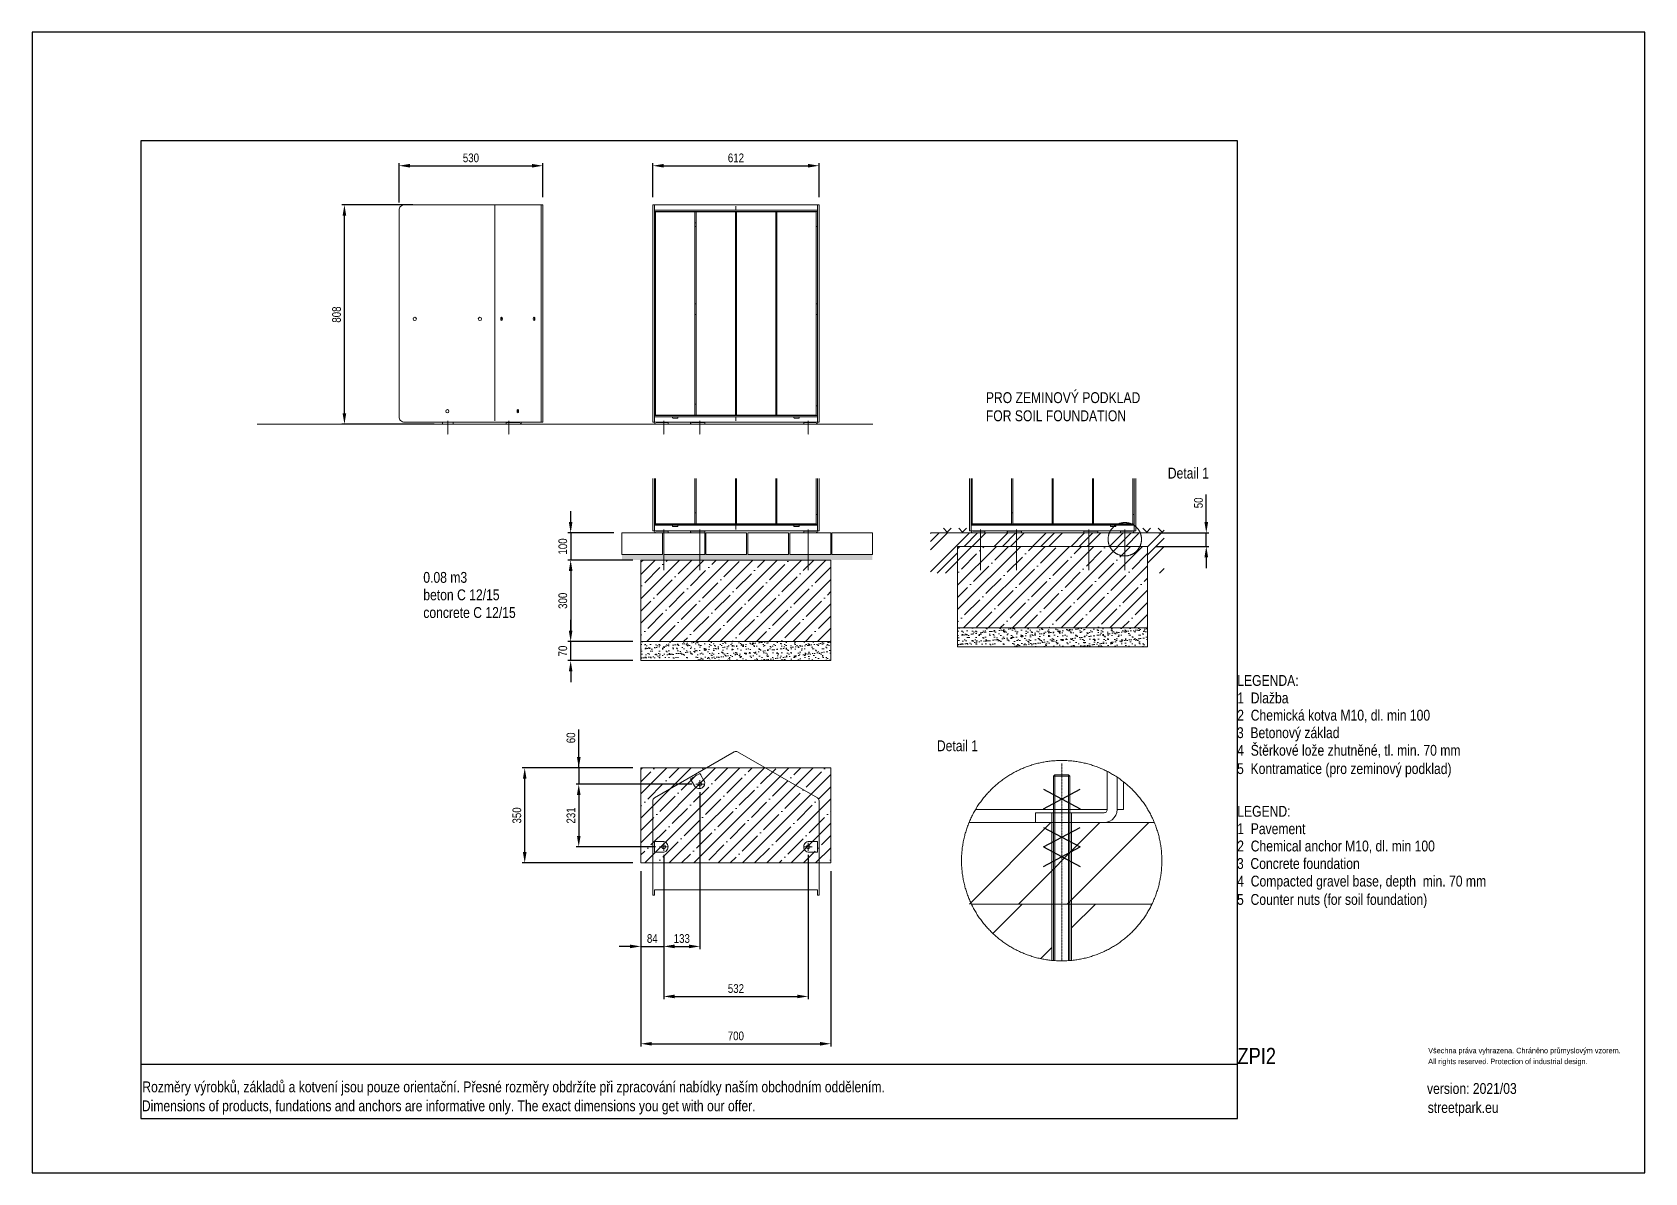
# Model space of a CAD drawing. Header units: millimetres. Extents: x 25115 to 31055, y 5999 to 10199.
import ezdxf
from ezdxf.lldxf.tags import DXFTag

# ---------------------------------------------------------------- set-up
doc = ezdxf.new("R2010")
doc.units = ezdxf.units.MM
doc.header["$LTSCALE"] = 0.3
doc.linetypes.add('ACAD_ISO10W100', pattern=[18.5, 12, -3, 0.5, -3])
doc.linetypes.add('INCONTINUOUS', pattern=[200000.001, 200000, -0.001])
for name, color, linetype, lineweight in [('KOTY', 3, 'INCONTINUOUS', 9), ('OBRYSOVA', 7, 'Continuous', 9), ('OSY', 7, 'ACAD_ISO10W100', 15), ('Visible', 7, 'Continuous', 18)]:
    doc.layers.add(name, color=color, linetype=linetype, lineweight=lineweight)
doc.layers.add('Nekreslit', color=6, linetype='Continuous', plot=False)
doc.layers.add('SRAFY', color=7, linetype='Continuous', lineweight=9, true_color=0x5b5b5b)
doc.styles.add('SEACAD_Arial', font='arial.ttf', dxfattribs={"width": 0.8})
tags = doc.linetypes.add('HIDDEN2', pattern=[4.7625, 3.175, -1.5875]).pattern_tags.tags
tags[6:7] = [DXFTag(74, 4), DXFTag(75, 0), DXFTag(340, '0'), DXFTag(46, 0.0), DXFTag(50, 0.0), DXFTag(44, 0.0), DXFTag(45, 0.0)]
tags[4:5] = [DXFTag(74, 4), DXFTag(75, 0), DXFTag(340, '0'), DXFTag(46, 0.0), DXFTag(50, 0.0), DXFTag(44, 0.0), DXFTag(45, 0.0)]
doc.dimstyles.new('ISO-25', dxfattribs={"dimtxt": 1.6, "dimasz": 2, "dimexe": 0.5, "dimexo": 1.5, "dimtad": 1, "dimdec": 0, "dimtxsty": 'SEACAD_Arial', "dimcen": 2, "dimadec": 0, "dimazin": 0, "dimtfac": 1, "dimtdec": 0, "dimtmove": 0, "dimatfit": 3, "dimfxl": 1, "dimarcsym": 0})
pattern_1 = [(45, (2956.124, 2839.05), (-44.90128, 44.90128), []), (45, (3001.026, 2839.05), (-44.90128, 44.90128), [79.375, -15.875, 0, -15.875])]

msp = doc.modelspace()

# ---------------------------------------------------------------- texts
at = {"style": 'SEACAD_Arial', "width": 0.8}
for s, height, p in [('0.08 m3', 40, (26555.8, 8171.1)), ('beton C 12/15', 40, (26555.8, 8106.9)), ('concrete C 12/15', 40, (26555.8, 8041.7)), ('LEGENDA:', 40, (29554.1, 7791.4)), ('1  Dlažba', 40, (29554.1, 7727.2)), ('2  Chemická kotva M10, dl. min 100', 40, (29554.1, 7663.6)), ('3  Betonový základ', 40, (29553, 7599.1)), ('4  Štěrkové lože zhutněné, tl. min. 70 mm', 40, (29554.1, 7534.4)), ('5  Kontramatice (pro zeminový podklad)', 40, (29553.4, 7466.9)), ('LEGEND:', 40, (29554.1, 7309.7)), ('1  Pavement', 40, (29554.1, 7245.5)), ('2  Chemical anchor M10, dl. min 100', 40, (29554.1, 7181.9)), ('3  Concrete foundation', 40, (29553, 7117.4)), ('4  Compacted gravel base, depth  min. 70 mm', 40, (29554.1, 7052.7)), ('5  Counter nuts (for soil foundation)', 40, (29553.4, 6985.1)), ('ZPI2', 60, (29555.2, 6398.6)), ('Všechna práva vyhrazena. Chráněno průmyslovým vzorem.', 20, (30257.5, 6438.6)), ('All rights reserved. Protection of industrial design.', 20, (30257.5, 6398.6)), ('Rozměry výrobků, základů a kotvení jsou pouze orientační. Přesné rozměry obdržíte při zpracování nabídky naším obchodním oddělením.', 39.9982, (25520.6, 6295)), ('version: 2021/03', 40, (30253.1, 6288.8)), ('Dimensions of products, fundations and anchors are informative only. The exact dimensions you get with our offer.', 39.9982, (25519, 6225.1)), ('streetpark.eu', 40, (30255.9, 6218.9))]:
    msp.add_text(s, height=height, dxfattribs=at).set_placement(p)
at = {"layer": 'KOTY', "char_height": 40, "attachment_point": 1, "style": 'SEACAD_Arial'}
for s, insert, width in [('PRO ZEMINOVÝ PODKLAD\\PFOR SOIL FOUNDATION', (28628.1, 8873), 775.388), ('Detail 1', (29298.3, 8595.1), 199.03), ('Detail 1', (28447.7, 7591), 199.03)]:
    msp.add_mtext(s, dxfattribs=dict(at, insert=insert, width=width))

# ---------------------------------------------------------------- blocks, each defined once
blk = doc.blocks.new('*D431')
at = {"layer": 'Defpoints', "color": 0}
for p in [(27287.4, 8354.9), (27098.6, 8254.9), (27357.1, 8254.9)]:
    blk.add_point(p, dxfattribs=at)
at = {"layer": 'KOTY', "color": 0, "lineweight": -2}
for p, q in [((27098.6, 8394.9), (27098.6, 8434.9)), ((27257.4, 8354.9), (27088.6, 8354.9)), ((27098.6, 8354.9), (27098.6, 8254.9)), ((27327.1, 8254.9), (27088.6, 8254.9)), ((27098.6, 8214.9), (27098.6, 8174.9))]:
    blk.add_line(p, q, dxfattribs=at)
at = {"layer": 'KOTY', "color": 0}
for points in [[(27091.9, 8394.9), (27105.2, 8394.9), (27098.6, 8354.9)], [(27105.2, 8214.9), (27091.9, 8214.9), (27098.6, 8254.9)]]:
    blk.add_solid(points, dxfattribs=at)
at = {"layer": 'KOTY', "color": 0, "insert": (27069.7, 8304.9), "char_height": 32, "attachment_point": 5, "rotation": 90, "style": 'SEACAD_Arial'}
blk.add_mtext('100', dxfattribs=at)
blk = doc.blocks.new('*D430')
at = {"layer": 'Defpoints', "color": 0}
for p in [(27357.1, 8254.9), (27098.6, 7954.9), (27357.1, 7954.9)]:
    blk.add_point(p, dxfattribs=at)
at = {"layer": 'KOTY', "color": 0, "lineweight": -2}
for p, q in [((27327.1, 8254.9), (27088.6, 8254.9)), ((27098.6, 8214.9), (27098.6, 7994.9)), ((27327.1, 7954.9), (27088.6, 7954.9))]:
    blk.add_line(p, q, dxfattribs=at)
at = {"layer": 'KOTY', "color": 0}
for points in [[(27105.2, 8214.9), (27091.9, 8214.9), (27098.6, 8254.9)], [(27091.9, 7994.9), (27105.2, 7994.9), (27098.6, 7954.9)]]:
    blk.add_solid(points, dxfattribs=at)
at = {"layer": 'KOTY', "color": 0, "insert": (27069.7, 8104.9), "char_height": 32, "attachment_point": 5, "rotation": 90, "style": 'SEACAD_Arial'}
blk.add_mtext('300', dxfattribs=at)
blk = doc.blocks.new('*D429')
at = {"layer": 'Defpoints', "color": 0}
for p in [(27098.6, 7954.9), (27357.1, 7954.9), (27357.1, 7884.9)]:
    blk.add_point(p, dxfattribs=at)
at = {"layer": 'KOTY', "color": 0, "lineweight": -2}
for p, q in [((27098.6, 7994.9), (27098.6, 8034.9)), ((27327.1, 7954.9), (27088.6, 7954.9)), ((27098.6, 7884.9), (27098.6, 7954.9)), ((27327.1, 7884.9), (27088.6, 7884.9)), ((27098.6, 7844.9), (27098.6, 7804.9))]:
    blk.add_line(p, q, dxfattribs=at)
at = {"layer": 'KOTY', "color": 0}
for points in [[(27091.9, 7994.9), (27105.2, 7994.9), (27098.6, 7954.9)], [(27105.2, 7844.9), (27091.9, 7844.9), (27098.6, 7884.9)]]:
    blk.add_solid(points, dxfattribs=at)
at = {"layer": 'KOTY', "color": 0, "insert": (27069.7, 7919.9), "char_height": 32, "attachment_point": 5, "rotation": 90, "style": 'SEACAD_Arial'}
blk.add_mtext('70', dxfattribs=at)
blk = doc.blocks.new('*D434')
at = {"layer": 'Defpoints', "color": 0}
for p in [(26929.4, 7489.4), (27357.1, 7489.4), (27357.1, 7139.4)]:
    blk.add_point(p, dxfattribs=at)
at = {"layer": 'KOTY', "color": 0, "lineweight": -2}
for p, q in [((27327.1, 7489.4), (26919.4, 7489.4)), ((26929.4, 7179.4), (26929.4, 7449.4)), ((27327.1, 7139.4), (26919.4, 7139.4))]:
    blk.add_line(p, q, dxfattribs=at)
at = {"layer": 'KOTY', "color": 0}
for points in [[(26936, 7449.4), (26922.7, 7449.4), (26929.4, 7489.4)], [(26922.7, 7179.4), (26936, 7179.4), (26929.4, 7139.4)]]:
    blk.add_solid(points, dxfattribs=at)
at = {"layer": 'KOTY', "color": 0, "insert": (26900.5, 7314.4), "char_height": 32, "attachment_point": 5, "rotation": 90, "style": 'SEACAD_Arial'}
blk.add_mtext('350', dxfattribs=at)
blk = doc.blocks.new('*D428')
at = {"layer": 'Defpoints', "color": 0}
for p in [(27357.1, 7139.4), (28057.1, 7139.4), (28057.1, 6473.6)]:
    blk.add_point(p, dxfattribs=at)
at = {"layer": 'KOTY', "color": 0, "lineweight": -2}
for p, q in [((27357.1, 7109.4), (27357.1, 6463.6)), ((28057.1, 7109.4), (28057.1, 6463.6)), ((27397.1, 6473.6), (28017.1, 6473.6))]:
    blk.add_line(p, q, dxfattribs=at)
at = {"layer": 'KOTY', "color": 0}
for points in [[(27397.1, 6480.2), (27397.1, 6466.9), (27357.1, 6473.6)], [(28017.1, 6466.9), (28017.1, 6480.2), (28057.1, 6473.6)]]:
    blk.add_solid(points, dxfattribs=at)
at = {"layer": 'KOTY', "color": 0, "insert": (27707.1, 6502.4), "char_height": 32, "attachment_point": 5, "style": 'SEACAD_Arial'}
blk.add_mtext('700', dxfattribs=at)
blk = doc.blocks.new('*D433')
at = {"layer": 'Defpoints', "color": 0}
for p in [(27355.6, 7489.4), (27128.4, 7429.7), (27574.4, 7429.7)]:
    blk.add_point(p, dxfattribs=at)
at = {"layer": 'KOTY', "color": 0, "lineweight": -2}
for p, q in [((27128.4, 7489.4), (27128.4, 7631)), ((27128.4, 7529.4), (27128.4, 7569.4)), ((27325.6, 7489.4), (27118.4, 7489.4)), ((27128.4, 7489.4), (27128.4, 7429.7)), ((27544.4, 7429.7), (27118.4, 7429.7)), ((27128.4, 7389.7), (27128.4, 7349.7))]:
    blk.add_line(p, q, dxfattribs=at)
at = {"layer": 'KOTY', "color": 0}
for points in [[(27121.8, 7529.4), (27135.1, 7529.4), (27128.4, 7489.4)], [(27135.1, 7389.7), (27121.8, 7389.7), (27128.4, 7429.7)]]:
    blk.add_solid(points, dxfattribs=at)
at = {"layer": 'KOTY', "color": 0, "insert": (27099.6, 7600.2), "char_height": 32, "attachment_point": 5, "rotation": 90, "style": 'SEACAD_Arial'}
blk.add_mtext('60', dxfattribs=at)
blk = doc.blocks.new('*D432')
at = {"layer": 'Defpoints', "color": 0}
for p in [(27574.4, 7429.7), (27128.4, 7198.9), (27441.4, 7198.9)]:
    blk.add_point(p, dxfattribs=at)
at = {"layer": 'KOTY', "color": 0, "lineweight": -2}
for p, q in [((27544.4, 7429.7), (27118.4, 7429.7)), ((27128.4, 7389.7), (27128.4, 7238.9)), ((27411.4, 7198.9), (27118.4, 7198.9))]:
    blk.add_line(p, q, dxfattribs=at)
at = {"layer": 'KOTY', "color": 0}
for points in [[(27135.1, 7389.7), (27121.8, 7389.7), (27128.4, 7429.7)], [(27121.8, 7238.9), (27135.1, 7238.9), (27128.4, 7198.9)]]:
    blk.add_solid(points, dxfattribs=at)
at = {"layer": 'KOTY', "color": 0, "insert": (27099.6, 7314.3), "char_height": 32, "attachment_point": 5, "rotation": 90, "style": 'SEACAD_Arial'}
blk.add_mtext('231', dxfattribs=at)
blk = doc.blocks.new('*D426')
at = {"layer": 'Defpoints', "color": 0}
for p in [(27441.4, 7198.9), (27357.1, 7139.4), (27441.4, 6832.2)]:
    blk.add_point(p, dxfattribs=at)
at = {"layer": 'KOTY', "color": 0, "lineweight": -2}
for p, q in [((27441.4, 7168.9), (27441.4, 6822.2)), ((27357.1, 7109.4), (27357.1, 6822.2)), ((27317.1, 6832.2), (27277.1, 6832.2)), ((27357.1, 6832.2), (27441.4, 6832.2)), ((27481.4, 6832.2), (27521.4, 6832.2))]:
    blk.add_line(p, q, dxfattribs=at)
at = {"layer": 'KOTY', "color": 0}
for points in [[(27317.1, 6825.5), (27317.1, 6838.8), (27357.1, 6832.2)], [(27481.4, 6838.8), (27481.4, 6825.5), (27441.4, 6832.2)]]:
    blk.add_solid(points, dxfattribs=at)
at = {"layer": 'KOTY', "color": 0, "insert": (27399.3, 6861), "char_height": 32, "attachment_point": 5, "style": 'SEACAD_Arial'}
blk.add_mtext('84', dxfattribs=at)
blk = doc.blocks.new('*D425')
at = {"layer": 'Defpoints', "color": 0}
for p in [(27574.4, 7429.7), (27441.4, 7198.9), (27574.4, 6832.2)]:
    blk.add_point(p, dxfattribs=at)
at = {"layer": 'KOTY', "color": 0, "lineweight": -2}
for p, q in [((27574.4, 7399.7), (27574.4, 6822.2)), ((27441.4, 7168.9), (27441.4, 6822.2)), ((27481.4, 6832.2), (27534.4, 6832.2))]:
    blk.add_line(p, q, dxfattribs=at)
at = {"layer": 'KOTY', "color": 0}
for points in [[(27481.4, 6838.8), (27481.4, 6825.5), (27441.4, 6832.2)], [(27534.4, 6825.5), (27534.4, 6838.8), (27574.4, 6832.2)]]:
    blk.add_solid(points, dxfattribs=at)
at = {"layer": 'KOTY', "color": 0, "insert": (27507.9, 6861), "char_height": 32, "attachment_point": 5, "style": 'SEACAD_Arial'}
blk.add_mtext('133', dxfattribs=at)
blk = doc.blocks.new('*D427')
at = {"layer": 'Defpoints', "color": 0}
for p in [(27441.4, 7198.9), (27973.4, 7198.9), (27973.4, 6647.9)]:
    blk.add_point(p, dxfattribs=at)
at = {"layer": 'KOTY', "color": 0, "lineweight": -2}
for p, q in [((27441.4, 7168.9), (27441.4, 6637.9)), ((27973.4, 7168.9), (27973.4, 6637.9)), ((27481.4, 6647.9), (27933.4, 6647.9))]:
    blk.add_line(p, q, dxfattribs=at)
at = {"layer": 'KOTY', "color": 0}
for points in [[(27481.4, 6654.5), (27481.4, 6641.2), (27441.4, 6647.9)], [(27933.4, 6641.2), (27933.4, 6654.5), (27973.4, 6647.9)]]:
    blk.add_solid(points, dxfattribs=at)
at = {"layer": 'KOTY', "color": 0, "insert": (27707.4, 6676.7), "char_height": 32, "attachment_point": 5, "style": 'SEACAD_Arial'}
blk.add_mtext('532', dxfattribs=at)
blk = doc.blocks.new('*D435')
at = {"layer": 'Defpoints', "color": 0}
for p in [(29235.2, 8354.9), (29440, 8354.9), (29223.9, 8304.9)]:
    blk.add_point(p, dxfattribs=at)
at = {"layer": 'KOTY', "color": 0, "lineweight": -2}
for p, q in [((29440, 8394.9), (29440, 8496.4)), ((29265.2, 8354.9), (29450, 8354.9)), ((29440, 8304.9), (29440, 8354.9)), ((29253.9, 8304.9), (29450, 8304.9)), ((29440, 8264.9), (29440, 8224.9))]:
    blk.add_line(p, q, dxfattribs=at)
at = {"layer": 'KOTY', "color": 0}
for points in [[(29433.3, 8394.9), (29446.7, 8394.9), (29440, 8354.9)], [(29446.7, 8264.9), (29433.3, 8264.9), (29440, 8304.9)]]:
    blk.add_solid(points, dxfattribs=at)
at = {"layer": 'KOTY', "color": 0, "insert": (29411.2, 8465.6), "char_height": 32, "attachment_point": 5, "rotation": 90, "style": 'SEACAD_Arial'}
blk.add_mtext('50', dxfattribs=at)
blk = doc.blocks.new('*D457')
at = {"layer": 'Defpoints', "color": 0}
for p in [(26265.2, 9562.9), (26547.5, 9562.9), (26626.3, 8754.9)]:
    blk.add_point(p, dxfattribs=at)
at = {"layer": 'KOTY', "color": 0, "lineweight": -2}
for p, q in [((26517.5, 9562.9), (26255.2, 9562.9)), ((26265.2, 8794.9), (26265.2, 9522.9)), ((26596.3, 8754.9), (26255.2, 8754.9))]:
    blk.add_line(p, q, dxfattribs=at)
at = {"layer": 'KOTY', "color": 0}
for points in [[(26271.8, 9522.9), (26258.5, 9522.9), (26265.2, 9562.9)], [(26258.5, 8794.9), (26271.8, 8794.9), (26265.2, 8754.9)]]:
    blk.add_solid(points, dxfattribs=at)
at = {"layer": 'KOTY', "color": 0, "insert": (26236.3, 9158.9), "char_height": 32, "attachment_point": 5, "rotation": 90, "style": 'SEACAD_Arial'}
blk.add_mtext('808', dxfattribs=at)
blk = doc.blocks.new('*D458')
at = {"layer": 'Defpoints', "color": 0}
for p in [(26995.9, 9707.1), (26466.4, 9541.4), (26995.9, 9561.3)]:
    blk.add_point(p, dxfattribs=at)
at = {"layer": 'KOTY', "color": 0, "lineweight": -2}
for p, q in [((26466.4, 9571.4), (26466.4, 9717.1)), ((26506.4, 9707.1), (26955.9, 9707.1)), ((26995.9, 9591.3), (26995.9, 9717.1))]:
    blk.add_line(p, q, dxfattribs=at)
at = {"layer": 'KOTY', "color": 0}
for points in [[(26506.4, 9713.8), (26506.4, 9700.4), (26466.4, 9707.1)], [(26955.9, 9700.4), (26955.9, 9713.8), (26995.9, 9707.1)]]:
    blk.add_solid(points, dxfattribs=at)
at = {"layer": 'KOTY', "color": 0, "insert": (26731.2, 9735.9), "char_height": 32, "attachment_point": 5, "style": 'SEACAD_Arial'}
blk.add_mtext('530', dxfattribs=at)
blk = doc.blocks.new('*D459')
at = {"layer": 'Defpoints', "color": 0}
for p in [(28013.4, 9707.1), (27401.4, 9561.3), (28013.4, 9561.3)]:
    blk.add_point(p, dxfattribs=at)
at = {"layer": 'KOTY', "color": 0, "lineweight": -2}
for p, q in [((27401.4, 9591.3), (27401.4, 9717.1)), ((27441.4, 9707.1), (27973.4, 9707.1)), ((28013.4, 9591.3), (28013.4, 9717.1))]:
    blk.add_line(p, q, dxfattribs=at)
at = {"layer": 'KOTY', "color": 0}
for points in [[(27441.4, 9713.8), (27441.4, 9700.4), (27401.4, 9707.1)], [(27973.4, 9700.4), (27973.4, 9713.8), (28013.4, 9707.1)]]:
    blk.add_solid(points, dxfattribs=at)
at = {"layer": 'KOTY', "color": 0, "insert": (27707.4, 9735.9), "char_height": 32, "attachment_point": 5, "style": 'SEACAD_Arial'}
blk.add_mtext('612', dxfattribs=at)

# ---------------------------------------------------------------- dimensions: what is measured, and where the dimension line sits
at = {"layer": 'KOTY'}
for base, p1, p2, angle, picture, middle in [((26995.9381893, 9707.0982878), (26466.4381893, 9541.3514116), (26995.9381893, 9561.2714116), 180, '*D458', (26731.1881893, 9707.0982878)), ((28013.4, 9707.1), (27401.4, 9561.3), (28013.4, 9561.3), 180, '*D459', (27707.4, 9707.1)), ((26265.2, 9562.9), (26626.3, 8754.9), (26547.5, 9562.9), 90, '*D457', (26265.2, 9158.9)), ((27128.4, 7429.7), (27355.6, 7489.4), (27574.4, 7429.7), 90, '*D433', (27128.4, 7600.2)), ((26929.4, 7489.4), (27357.1, 7139.4), (27357.1, 7489.4), 90, '*D434', (26929.4, 7314.4))]:
    dim = msp.add_linear_dim(base=base, p1=p1, p2=p2, angle=angle, dimstyle='ISO-25', override={"dimlfac": 1, "dimtxsty": 'SEACAD_Arial', "dimsah": 1, "dimtolj": 0}, dxfattribs=at)
    dim.commit()
    dim.dimension.update_dxf_attribs({"geometry": picture, "text_midpoint": middle, "dimtype": 160})
for base, p1, p2, picture, middle in [((29440, 8354.9), (29223.9, 8304.9), (29235.2, 8354.9), '*D435', (29411.2, 8465.6)), ((27098.6, 8254.9), (27287.4, 8354.9), (27357.1, 8254.9), '*D431', (27069.7, 8304.9)), ((27098.6, 7954.9), (27357.1, 8254.9), (27357.1, 7954.9), '*D430', (27069.7, 8104.9)), ((27098.6, 7954.9), (27357.1, 7884.9), (27357.1, 7954.9), '*D429', (27069.7, 7919.9)), ((27128.4, 7198.9), (27574.4, 7429.7), (27441.4, 7198.9), '*D432', (27099.6, 7314.3))]:
    dim = msp.add_linear_dim(base=base, p1=p1, p2=p2, angle=90, dimstyle='ISO-25', override={"dimlfac": 1, "dimtxsty": 'SEACAD_Arial', "dimsah": 1, "dimtolj": 0}, dxfattribs=at)
    dim.commit()
    dim.dimension.update_dxf_attribs({"geometry": picture, "text_midpoint": middle})
for base, p1, p2, picture, middle in [((27574.4, 6832.2), (27441.4, 7198.9), (27574.4, 7429.7), '*D425', (27507.9, 6861)), ((27441.4, 6832.2), (27357.1, 7139.4), (27441.4, 7198.9), '*D426', (27399.3, 6861))]:
    dim = msp.add_linear_dim(base=base, p1=p1, p2=p2, dimstyle='ISO-25', override={"dimlfac": 1, "dimtxsty": 'SEACAD_Arial', "dimsah": 1, "dimtolj": 0}, dxfattribs=at)
    dim.commit()
    dim.dimension.update_dxf_attribs({"geometry": picture, "text_midpoint": middle})
for base, p1, p2, picture, middle in [((27973.4, 6647.9), (27441.4, 7198.9), (27973.4, 7198.9), '*D427', (27707.4, 6647.9)), ((28057.1, 6473.6), (27357.1, 7139.4), (28057.1, 7139.4), '*D428', (27707.1, 6473.6))]:
    dim = msp.add_linear_dim(base=base, p1=p1, p2=p2, dimstyle='ISO-25', override={"dimlfac": 1, "dimtxsty": 'SEACAD_Arial', "dimsah": 1, "dimtolj": 0}, dxfattribs=at)
    dim.commit()
    dim.dimension.update_dxf_attribs({"geometry": picture, "text_midpoint": middle, "dimtype": 160})

# ---------------------------------------------------------------- hatches: boundary and pattern name
at = {"layer": 'SRAFY'}
h = msp.add_hatch(dxfattribs=at)
h.set_pattern_fill('AR-SAND', color=256, scale=0.5, style=0)
h.set_pattern_definition([(37.5, (2639.349, 3207.029), (-0.800016, 24.470662), [0, -19.304, 0, -21.59, 0, -20.6375]), (7.5, (2639.35, 3207.03), (22.476164, 35.841255), [0, -10.414, 0, -17.399, 0, -6.6675]), (327.5, (2623.728, 3207.029), (39.549619, 0.07186), [0, -6.35, 0, -22.86, 0, -29.845]), (317.5, (2623.728, 3207.03), (38.177823, 11.146466), [0, -3.175, 0, -14.986, 0, -17.145])])
h.paths.add_polyline_path([(27198.2, 8274.9), (27282.7, 8274.9), (27282.7, 8254.9), (27132.7, 8254.9), (27287.4, 8254.9), (27287.4, 8274.9), (27193.2, 8274.9)])
h.paths.add_polyline_path([(27282.7, 8274.9), (27348.2, 8274.9), (27353.2, 8274.9), (27503.2, 8274.9), (27508.2, 8274.9), (27658.2, 8274.9), (27663.2, 8274.9), (27813.2, 8274.9), (27818.2, 8274.9), (27968.2, 8274.9), (27972.2, 8274.9), (28122.2, 8274.9), (28127.2, 8274.9), (28277.2, 8274.9), (28135.4, 8274.9), (28135, 8274.9), (28285.8, 8274.9), (28210.4, 8274.9), (28210.4, 8254.9), (27432.7, 8254.9), (27282.7, 8254.9)])
h = msp.add_hatch(dxfattribs=at)
h.set_pattern_fill('ANSI35', color=8, scale=10, style=0)
h.set_pattern_definition([(45, (4122.86, 2889.05), (-44.90128, 44.90128), []), (45, (4167.76, 2889.05), (-44.90128, 44.90128), [79.375, -15.875, 0, -15.875])])
h.paths.add_polyline_path([(28523.9, 8304.9), (29223.9, 8304.9), (29223.9, 8004.9), (28523.9, 8004.9)])
h = msp.add_hatch(dxfattribs=at)
h.set_pattern_fill('ANSI35', color=8, scale=10, style=0)
h.set_pattern_definition(pattern_1)
h.paths.add_polyline_path([(27357.1, 8254.9), (28057.1, 8254.9), (28057.1, 7954.9), (27357.1, 7954.9)])
h = msp.add_hatch(dxfattribs=at)
h.set_pattern_fill('AR-SAND', color=8, scale=0.5, style=0)
h.set_pattern_definition([(37.5, (4122.862, 2889.053), (-0.800016, 24.470662), [0, -19.304, 0, -21.59, 0, -20.6375]), (7.5, (4122.862, 2889.053), (22.476164, 35.841255), [0, -10.414, 0, -17.399, 0, -6.6675]), (327.5, (4107.24, 2889.053), (39.549619, 0.07186), [0, -6.35, 0, -22.86, 0, -29.845]), (317.5, (4107.24, 2889.053), (38.177823, 11.146466), [0, -3.175, 0, -14.986, 0, -17.145])])
h.paths.add_polyline_path([(28523.9, 8004.9), (29223.9, 8004.9), (29223.9, 7934.9), (28523.9, 7934.9)])
h = msp.add_hatch(dxfattribs=at)
h.set_pattern_fill('AR-SAND', color=8, scale=0.5, style=0)
h.set_pattern_definition([(37.5, (2956.124, 2839.053), (-0.800016, 24.470662), [0, -19.304, 0, -21.59, 0, -20.6375]), (7.5, (2956.124, 2839.053), (22.476164, 35.841255), [0, -10.414, 0, -17.399, 0, -6.6675]), (327.5, (2940.503, 2839.053), (39.549619, 0.07186), [0, -6.35, 0, -22.86, 0, -29.845]), (317.5, (2940.503, 2839.053), (38.177823, 11.146466), [0, -3.175, 0, -14.986, 0, -17.145])])
h.paths.add_polyline_path([(27357.1, 7954.9), (28057.1, 7954.9), (28057.1, 7884.9), (27357.1, 7884.9)])
h = msp.add_hatch(dxfattribs=at)
h.set_pattern_fill('ANSI35', color=8, scale=10, style=0)
h.set_pattern_definition(pattern_1)
h.paths.add_polyline_path([(27357.1, 7489.4), (28057.1, 7489.4), (28057.1, 7139.4), (27357.1, 7139.4)])

# ---------------------------------------------------------------- linework, layer by layer
for p, q in [((28839.9, 7411.2), (28974.9, 7339.2)), ((28839.9, 7339.2), (28974.9, 7411.2)), ((28839.9, 7270.3), (28974.9, 7198.3)), ((28839.9, 7198.3), (28974.9, 7270.3)), ((28839.9, 7198.3), (28974.9, 7126.3)), ((28839.9, 7126.3), (28974.9, 7198.3))]:
    msp.add_line(p, q)
at = {"layer": 'KOTY'}
for centre, radius in [((29139.9, 8331.5), 61.5), ((28907.4, 7147.9), 369)]:
    msp.add_circle(centre, radius, dxfattribs=at)
at = {"layer": 'Nekreslit'}
msp.add_line((25515.2, 6398.6), (29555.2, 6398.6), dxfattribs=at)
for points in [[(25115.2, 5998.6), (31055.2, 5998.6), (31055.2, 10198.6), (25115.2, 10198.6)], [(25515.2, 6198.6), (29555.2, 6198.6), (29555.2, 9798.6), (25515.2, 9798.6)]]:
    msp.add_lwpolyline(points, close=True, dxfattribs=at)
at = {"layer": 'OBRYSOVA'}
for p, q in [((25943.9, 8754.9), (28211.8, 8754.9)), ((27407.4, 7378.8), (27701.4, 7548.6)), ((27713.4, 7548.6), (28007.4, 7378.8)), ((27401.4, 7020.9), (27401.4, 7368.4)), ((28013.4, 7368.4), (28013.4, 7020.9)), ((27407.4, 7020.9), (27401.4, 7020.9)), ((27407.4, 7040.9), (28007.4, 7040.9)), ((27407.4, 7020.9), (27407.4, 7040.9)), ((28007.4, 7020.9), (28007.4, 7040.9)), ((28013.4, 7020.9), (28007.4, 7020.9))]:
    msp.add_line(p, q, dxfattribs=at)
at = {"layer": 'OBRYSOVA', "color": 7, "linetype": 'HIDDEN2'}
for p, q in [((28937.4, 7459.3), (28877.4, 7459.3)), ((28871.4, 7324.4), (28871.4, 6780.7)), ((28943.4, 6780.7), (28943.4, 7324.3))]:
    msp.add_line(p, q, dxfattribs=at)
at = {"layer": 'OBRYSOVA', "lineweight": 15}
for p, q in [((28882.2, 7464.1), (28882.2, 6779.8)), ((28932.6, 6779.8), (28932.6, 7464.1))]:
    msp.add_line(p, q, dxfattribs=at)
at = {"layer": 'OBRYSOVA'}
for centre, start, end in [((27707.4, 7538.2), 60, 120), ((27413.4, 7368.4), 120, 180), ((28001.4, 7368.4), 0, 60)]:
    msp.add_arc(centre, 12, start, end, dxfattribs=at)
at = {"layer": 'OSY', "ltscale": 0.5}
for p, q in [((26646.3, 8767.6), (26646.3, 8717.6)), ((26871.3, 8767.6), (26871.3, 8717.6)), ((27441.4, 8767.6), (27441.4, 8717.6)), ((27574.4, 8767.6), (27574.4, 8717.6)), ((27973.4, 8767.6), (27973.4, 8717.6)), ((27441.4, 8367.6), (27441.4, 8217.6)), ((27574.4, 8367.6), (27574.4, 8217.6)), ((27973.4, 8367.6), (27973.4, 8217.6)), ((28607.9, 8367.6), (28607.9, 8217.6)), ((28740.9, 8367.6), (28740.9, 8217.6)), ((29006.9, 8367.6), (29006.9, 8217.6)), ((29139.9, 8367.6), (29139.9, 8217.6))]:
    msp.add_line(p, q, dxfattribs=at)
at = {"layer": 'OSY'}
for p, q in [((28907.4, 7506.2), (28907.4, 6778.9)), ((27559.4, 7429.7), (27589.4, 7429.7)), ((27574.4, 7444.7), (27574.4, 7414.7)), ((27426.4, 7198.9), (27456.4, 7198.9)), ((27441.4, 7213.9), (27441.4, 7183.9)), ((27958.4, 7198.9), (27988.4, 7198.9)), ((27973.4, 7213.9), (27973.4, 7183.9))]:
    msp.add_line(p, q, dxfattribs=at)
at = {"layer": 'SRAFY', "linetype": 'Continuous'}
for p, q in [((27437.4, 8354.9), (27287.4, 8354.9)), ((27287.4, 8354.9), (27287.4, 8274.9)), ((27437.4, 8274.9), (27437.4, 8354.9)), ((27592.4, 8354.9), (27442.4, 8354.9)), ((27442.4, 8354.9), (27442.4, 8274.9)), ((27592.4, 8274.9), (27592.4, 8354.9)), ((27746.4, 8354.9), (27596.4, 8354.9)), ((27596.4, 8354.9), (27596.4, 8274.9)), ((27746.4, 8274.9), (27746.4, 8354.9)), ((27901.4, 8354.9), (27751.4, 8354.9)), ((27751.4, 8354.9), (27751.4, 8274.9)), ((27901.4, 8274.9), (27901.4, 8354.9)), ((28056.4, 8354.9), (27906.4, 8354.9)), ((27906.4, 8354.9), (27906.4, 8274.9)), ((28056.4, 8274.9), (28056.4, 8354.9)), ((28210.4, 8354.9), (28060.4, 8354.9)), ((28060.4, 8354.9), (28060.4, 8274.9)), ((28210.4, 8274.9), (28210.4, 8354.9)), ((27287.4, 8274.9), (27437.4, 8274.9)), ((27442.4, 8274.9), (27592.4, 8274.9)), ((27596.4, 8274.9), (27746.4, 8274.9)), ((27751.4, 8274.9), (27901.4, 8274.9)), ((27906.4, 8274.9), (28056.4, 8274.9)), ((28060.4, 8274.9), (28210.4, 8274.9))]:
    msp.add_line(p, q, dxfattribs=at)
at = {"layer": 'SRAFY'}
for p, q in [((28424.4, 8354.9), (29285, 8354.9)), ((28424.4, 8293.1), (28486.2, 8354.9)), ((28424.4, 8323.1), (28456.2, 8354.9)), ((28424.4, 8353.1), (28426.2, 8354.9)), ((28424.4, 8211.7), (28567.6, 8354.9)), ((28485.5, 8357.7), (28471.4, 8371.8)), ((28485.5, 8357.7), (28499.7, 8371.8)), ((28542.1, 8357.7), (28527.9, 8371.8)), ((28542.1, 8357.7), (28556.2, 8371.8)), ((28547.6, 8304.9), (28597.6, 8354.9)), ((28577.6, 8304.9), (28627.6, 8354.9)), ((28659, 8304.9), (28709, 8354.9)), ((28689, 8304.9), (28739, 8354.9)), ((28719, 8304.9), (28769, 8354.9)), ((28800.4, 8304.9), (28850.4, 8354.9)), ((28830.4, 8304.9), (28880.4, 8354.9)), ((28860.4, 8304.9), (28910.4, 8354.9)), ((28941.8, 8304.9), (28991.8, 8354.9)), ((28971.8, 8304.9), (29021.8, 8354.9)), ((29001.8, 8304.9), (29051.8, 8354.9)), ((29083.3, 8304.9), (29133.3, 8354.9)), ((29113.3, 8304.9), (29163.3, 8354.9)), ((29143.3, 8304.9), (29193.3, 8354.9)), ((29220.9, 8357.7), (29206.8, 8371.8)), ((29220.9, 8357.7), (29235, 8371.8)), ((29222.6, 8272.8), (29285, 8335.2)), ((29223.9, 8304), (29274.7, 8354.9)), ((29277.5, 8357.7), (29263.3, 8371.8)), ((29277.5, 8357.7), (29285, 8365.2)), ((28449, 8206.3), (28523.9, 8281.2)), ((29223.9, 8244), (29252.6, 8272.8)), ((29252.6, 8272.8), (29285, 8305.2)), ((28479, 8206.3), (28523.9, 8251.2)), ((29267.4, 8206.2), (29285, 8223.8)), ((28566.1, 7288.3), (29248.7, 7288.3)), ((28567.8, 6988.3), (28867.8, 7288.3)), ((28747.8, 6988.3), (29047.8, 7288.3)), ((28927.8, 6988.3), (29227.8, 7288.3)), ((28574.7, 6988.3), (29240.1, 6988.3)), ((29240.1, 6988.3), (29240.1, 6988.3))]:
    msp.add_line(p, q, dxfattribs=at)
at = {"layer": 'SRAFY', "color": 8}
for p, q in [((28653.7, 6880), (28762.1, 6988.3)), ((28943.4, 6900.3), (29031.5, 6988.3)), ((29031.5, 6988.3), (29031.5, 6988.3)), ((28830.2, 6787.1), (28871.4, 6828.3))]:
    msp.add_line(p, q, dxfattribs=at)
at = {"layer": 'SRAFY'}
for points in [[(28523.9, 8304.9), (29223.9, 8304.9), (29223.9, 8004.9), (28523.9, 8004.9)], [(27357.1, 8254.9), (28057.1, 8254.9), (28057.1, 7954.9), (27357.1, 7954.9)], [(28523.9, 8004.9), (29223.9, 8004.9), (29223.9, 7934.9), (28523.9, 7934.9)], [(27357.1, 7954.9), (28057.1, 7954.9), (28057.1, 7884.9), (27357.1, 7884.9)], [(27357.1, 7489.4), (28057.1, 7489.4), (28057.1, 7139.4), (27357.1, 7139.4)]]:
    msp.add_lwpolyline(points, close=True, dxfattribs=at)
at = {"layer": 'Visible'}
for p, q in [((27560.4, 9536.9), (27556.4, 9536.9)), ((27709.4, 9536.9), (27705.4, 9536.9)), ((27858.4, 9536.9), (27854.4, 9536.9)), ((27411.4, 9482.9), (27407.4, 9482.9)), ((27560.4, 9496.9), (27556.4, 9496.9)), ((27560.4, 9482.9), (27556.4, 9482.9)), ((27709.4, 9496.9), (27705.4, 9496.9)), ((27709.4, 9482.9), (27705.4, 9482.9)), ((27858.4, 9496.9), (27854.4, 9496.9)), ((27858.4, 9482.9), (27854.4, 9482.9)), ((28007.4, 9482.9), (28003.4, 9482.9)), ((27411.4, 8822.9), (27407.4, 8822.9)), ((27560.4, 8828.9), (27556.4, 8828.9)), ((27709.4, 8828.9), (27705.4, 8828.9)), ((27858.4, 8828.9), (27854.4, 8828.9)), ((28007.4, 8822.9), (28003.4, 8822.9)), ((27560.4, 8788.9), (27556.4, 8788.9)), ((27709.4, 8788.9), (27705.4, 8788.9)), ((27858.4, 8788.9), (27854.4, 8788.9)), ((27411.4, 8422.9), (27407.4, 8422.9)), ((27560.4, 8428.9), (27556.4, 8428.9)), ((27560.4, 8388.9), (27556.4, 8388.9)), ((27709.4, 8428.9), (27705.4, 8428.9)), ((27709.4, 8388.9), (27705.4, 8388.9)), ((27858.4, 8428.9), (27854.4, 8428.9)), ((27858.4, 8388.9), (27854.4, 8388.9)), ((28007.4, 8422.9), (28003.4, 8422.9)), ((28577.9, 8422.9), (28573.9, 8422.9)), ((28726.9, 8428.9), (28722.9, 8428.9)), ((28875.9, 8428.9), (28871.9, 8428.9)), ((29024.9, 8428.9), (29020.9, 8428.9)), ((29173.9, 8422.9), (29169.9, 8422.9)), ((28882.2, 7464.1), (28932.6, 7464.1))]:
    msp.add_line(p, q, dxfattribs=at)
at = {"layer": 'Visible', "color": 0}
for p, q in [((26626.3, 8761.1), (26626.3, 8762.9)), ((26626.3, 8759.4), (26626.3, 8761.1)), ((26626.3, 8757.9), (26626.3, 8759.4)), ((26626.3, 8756.6), (26626.3, 8757.9)), ((26626.3, 8755.7), (26626.3, 8756.6)), ((26626.3, 8755.1), (26626.3, 8755.7)), ((26626.3, 8754.9), (26626.3, 8755.1)), ((26666.3, 8754.9), (26626.3, 8754.9)), ((26666.3, 8762.9), (26666.3, 8761.1)), ((26666.3, 8761.1), (26666.3, 8759.4)), ((26666.3, 8759.4), (26666.3, 8757.9)), ((26666.3, 8757.9), (26666.3, 8756.6)), ((26666.3, 8756.6), (26666.3, 8755.7)), ((26666.3, 8755.7), (26666.3, 8755.1)), ((26666.3, 8755.1), (26666.3, 8754.9)), ((26817.8, 8762.9), (26815.3, 8762.9)), ((26820.2, 8762.9), (26817.8, 8762.9)), ((26822.4, 8762.9), (26820.2, 8762.9)), ((26824.3, 8762.9), (26822.4, 8762.9)), ((26825.7, 8762.9), (26824.3, 8762.9)), ((26860.6, 8760.9), (26861.5, 8760.9)), ((26860.6, 8760.9), (26860.6, 8760.9)), ((26860.6, 8758.9), (26860.6, 8760.9)), ((26860.6, 8758.9), (26860.6, 8754.9)), ((26860.6, 8754.9), (26860.6, 8754.9)), ((26861.5, 8754.9), (26860.6, 8754.9)), ((26861.5, 8760.9), (26863.3, 8760.9)), ((26863.3, 8754.9), (26861.5, 8754.9)), ((26863.3, 8760.9), (26865.9, 8760.9)), ((26865.9, 8754.9), (26863.3, 8754.9)), ((26865.9, 8760.9), (26869.3, 8760.9)), ((26869.3, 8754.9), (26865.9, 8754.9)), ((26869.3, 8760.9), (26873.3, 8760.9)), ((26873.3, 8754.9), (26869.3, 8754.9)), ((26873.3, 8760.9), (26877.6, 8760.9)), ((26877.6, 8754.9), (26873.3, 8754.9)), ((26877.6, 8760.9), (26882.1, 8760.9)), ((26882.1, 8754.9), (26877.6, 8754.9)), ((26882.1, 8760.9), (26886.5, 8760.9)), ((26886.5, 8754.9), (26882.1, 8754.9)), ((26886.5, 8760.9), (26890.6, 8760.9)), ((26890.6, 8754.9), (26886.5, 8754.9)), ((26890, 8760.9), (26889.6, 8760.9)), ((26890.4, 8761.1), (26890, 8760.9)), ((26890.7, 8761.3), (26890.4, 8761.1)), ((26890.6, 8760.9), (26909.6, 8760.9)), ((26890.6, 8754.9), (26909.6, 8754.9)), ((26891, 8761.6), (26890.7, 8761.3)), ((26891.2, 8762), (26891, 8761.6)), ((26891.3, 8762.4), (26891.2, 8762)), ((26891.4, 8762.9), (26891.3, 8762.4)), ((26909.6, 8760.9), (26910, 8760.9)), ((26909.6, 8754.9), (26911.2, 8755.1)), ((26910, 8760.9), (26910.4, 8761.1)), ((26910.4, 8761.1), (26910.7, 8761.3)), ((26910.7, 8761.3), (26911, 8761.6)), ((26911, 8761.6), (26911.2, 8762)), ((26911.2, 8762), (26911.3, 8762.4)), ((26911.2, 8755.1), (26912.6, 8755.7)), ((26911.3, 8762.4), (26911.4, 8762.9)), ((26912.6, 8755.7), (26914, 8756.6)), ((26914, 8756.6), (26915, 8757.9)), ((26915, 8757.9), (26915.9, 8759.4)), ((26915.9, 8759.4), (26916.4, 8761.1)), ((26916.4, 8761.1), (26916.6, 8762.9)), ((26991.9, 8763.8), (26991.9, 8762.9)), ((26995.3, 8762.9), (26994.3, 8762.9)), ((26995.9, 8762.9), (26995.3, 8762.9)), ((26995.9, 8762.9), (26995.9, 8762.9)), ((27407.6, 8761.1), (27408.1, 8759.4)), ((27408.1, 8759.4), (27409.1, 8757.9)), ((27409.1, 8757.9), (27410.4, 8756.6)), ((27410.4, 8756.6), (27411.9, 8755.7)), ((27411.9, 8755.7), (27413.6, 8755.1)), ((27413.4, 8762.4), (27413.5, 8762)), ((27413.5, 8762), (27413.8, 8761.6)), ((27413.6, 8755.1), (27415.4, 8754.9)), ((27413.8, 8761.6), (27414.1, 8761.3)), ((27414.1, 8761.3), (27414.5, 8761.1)), ((27414.5, 8761.1), (27414.9, 8760.9)), ((27414.9, 8760.9), (27415.4, 8760.9)), ((27415.4, 8760.9), (27437.4, 8760.9)), ((27415.4, 8754.9), (27437.4, 8754.9)), ((27437.4, 8760.9), (27441.8, 8760.9)), ((27441.8, 8754.9), (27437.4, 8754.9)), ((27441.8, 8760.9), (27446, 8760.9)), ((27446, 8754.9), (27441.8, 8754.9)), ((27446, 8760.9), (27449.8, 8760.9)), ((27449.8, 8754.9), (27446, 8754.9)), ((27449.8, 8760.9), (27453, 8760.9)), ((27453, 8754.9), (27449.8, 8754.9)), ((27453, 8760.9), (27455.4, 8760.9)), ((27455.4, 8754.9), (27453, 8754.9)), ((27455.4, 8760.9), (27456.8, 8760.9)), ((27456.8, 8754.9), (27455.4, 8754.9)), ((27456.8, 8760.9), (27457.4, 8760.9)), ((27457.4, 8754.9), (27456.8, 8754.9)), ((27457.4, 8760.9), (27457.4, 8754.9)), ((27540.1, 8762.9), (27540.1, 8761.1)), ((27540.1, 8761.1), (27540.4, 8759.4)), ((27540.4, 8759.4), (27540.9, 8757.9)), ((27540.9, 8757.9), (27541.5, 8756.6)), ((27541.5, 8756.6), (27542.3, 8755.7)), ((27542.3, 8755.7), (27543.1, 8755.1)), ((27543, 8762.9), (27543.1, 8762.4)), ((27543.1, 8762.4), (27543.1, 8762)), ((27543.1, 8762), (27543.2, 8761.6)), ((27543.1, 8755.1), (27544, 8754.9)), ((27543.2, 8761.6), (27543.4, 8761.3)), ((27543.4, 8761.3), (27543.6, 8761.1)), ((27543.6, 8761.1), (27543.8, 8760.9)), ((27543.8, 8760.9), (27544, 8760.9)), ((27544, 8760.9), (27555, 8760.9)), ((27544, 8754.9), (27555, 8754.9)), ((27555, 8760.9), (27578.1, 8760.9)), ((27555, 8760.9), (27557.7, 8760.9)), ((27557.7, 8754.9), (27555, 8754.9)), ((27557.7, 8760.9), (27561.1, 8760.9)), ((27561.1, 8754.9), (27557.7, 8754.9)), ((27561.1, 8760.9), (27565, 8760.9)), ((27565, 8754.9), (27561.1, 8754.9)), ((27565, 8760.9), (27569.4, 8760.9)), ((27569.4, 8754.9), (27565, 8754.9)), ((27569.4, 8760.9), (27573.9, 8760.9)), ((27573.9, 8754.9), (27569.4, 8754.9)), ((27573.9, 8760.9), (27578.3, 8760.9)), ((27578.3, 8754.9), (27573.9, 8754.9)), ((27577.7, 8762.4), (27577.7, 8762.9)), ((27577.8, 8762), (27577.7, 8762.4)), ((27577.9, 8761.6), (27577.8, 8762)), ((27578.1, 8761.3), (27577.9, 8761.6)), ((27578.3, 8761.1), (27578.1, 8761.3)), ((27578.5, 8760.9), (27578.3, 8761.1)), ((27578.3, 8760.9), (27582.4, 8760.9)), ((27582.4, 8754.9), (27578.3, 8754.9)), ((27578.7, 8760.9), (27578.5, 8760.9)), ((27582.4, 8760.9), (27586, 8760.9)), ((27586, 8754.9), (27582.4, 8754.9)), ((27586, 8760.9), (27588.9, 8760.9)), ((27588.9, 8754.9), (27586, 8754.9)), ((27588.9, 8760.9), (27591, 8760.9)), ((27591, 8754.9), (27588.9, 8754.9)), ((27591, 8760.9), (27592.1, 8760.9)), ((27592.1, 8754.9), (27591, 8754.9)), ((27592.1, 8760.9), (27592.4, 8760.9)), ((27592.4, 8754.9), (27592.1, 8754.9)), ((27592.4, 8758.9), (27592.4, 8760.9)), ((27592.4, 8758.9), (27592.4, 8754.9)), ((27957.3, 8760.9), (27957.3, 8754.9)), ((27957.3, 8760.9), (27957.9, 8760.9)), ((27957.9, 8754.9), (27957.3, 8754.9)), ((27957.9, 8760.9), (27959.3, 8760.9)), ((27959.3, 8754.9), (27957.9, 8754.9)), ((27959.3, 8760.9), (27961.7, 8760.9)), ((27961.7, 8754.9), (27959.3, 8754.9)), ((27961.7, 8760.9), (27964.9, 8760.9)), ((27964.9, 8754.9), (27961.7, 8754.9)), ((27964.9, 8760.9), (27968.7, 8760.9)), ((27968.7, 8754.9), (27964.9, 8754.9)), ((27968.7, 8760.9), (27972.9, 8760.9)), ((27972.9, 8754.9), (27968.7, 8754.9)), ((27972.9, 8760.9), (27977.4, 8760.9)), ((27977.4, 8754.9), (27972.9, 8754.9)), ((27977.4, 8760.9), (27999.4, 8760.9)), ((27977.4, 8754.9), (27999.4, 8754.9)), ((27999.4, 8760.9), (27999.8, 8760.9)), ((27999.4, 8754.9), (28001.1, 8755.1)), ((27999.8, 8760.9), (28000.2, 8761.1)), ((28000.2, 8761.1), (28000.6, 8761.3)), ((28000.6, 8761.3), (28000.9, 8761.6)), ((28000.9, 8761.6), (28001.2, 8762)), ((28001.1, 8755.1), (28002.8, 8755.7)), ((28001.2, 8762), (28001.3, 8762.4)), ((28001.3, 8762.4), (28001.4, 8762.9)), ((28002.8, 8755.7), (28004.3, 8756.6)), ((28004.3, 8756.6), (28005.6, 8757.9)), ((28005.6, 8757.9), (28006.6, 8759.4)), ((28006.6, 8759.4), (28007.2, 8761.1)), ((28007.2, 8761.1), (28007.4, 8762.9)), ((27407.6, 8361.1), (27408.1, 8359.4)), ((27408.1, 8359.4), (27409.1, 8357.9)), ((27409.1, 8357.9), (27410.4, 8356.6)), ((27410.4, 8356.6), (27411.9, 8355.7)), ((27411.9, 8355.7), (27413.6, 8355.1)), ((27413.4, 8362.4), (27413.5, 8362)), ((27413.5, 8362), (27413.8, 8361.6)), ((27413.6, 8355.1), (27415.4, 8354.9)), ((27413.8, 8361.6), (27414.1, 8361.3)), ((27414.1, 8361.3), (27414.5, 8361.1)), ((27414.5, 8361.1), (27414.9, 8360.9)), ((27414.9, 8360.9), (27415.4, 8360.9)), ((27415.4, 8360.9), (27437.4, 8360.9)), ((27415.4, 8354.9), (27437.4, 8354.9)), ((27437.4, 8360.9), (27441.8, 8360.9)), ((27441.8, 8354.9), (27437.4, 8354.9)), ((27441.8, 8360.9), (27446, 8360.9)), ((27446, 8354.9), (27441.8, 8354.9)), ((27446, 8360.9), (27449.8, 8360.9)), ((27449.8, 8354.9), (27446, 8354.9)), ((27449.8, 8360.9), (27453, 8360.9)), ((27453, 8354.9), (27449.8, 8354.9)), ((27453, 8360.9), (27455.4, 8360.9)), ((27455.4, 8354.9), (27453, 8354.9)), ((27455.4, 8360.9), (27456.8, 8360.9)), ((27456.8, 8354.9), (27455.4, 8354.9)), ((27456.8, 8360.9), (27457.4, 8360.9)), ((27457.4, 8354.9), (27456.8, 8354.9)), ((27457.4, 8360.9), (27457.4, 8354.9)), ((27540.1, 8362.9), (27540.1, 8361.1)), ((27540.1, 8361.1), (27540.4, 8359.4)), ((27540.4, 8359.4), (27540.9, 8357.9)), ((27540.9, 8357.9), (27541.5, 8356.6)), ((27541.5, 8356.6), (27542.3, 8355.7)), ((27542.3, 8355.7), (27543.1, 8355.1)), ((27543, 8362.9), (27543.1, 8362.4)), ((27543.1, 8362.4), (27543.1, 8362)), ((27543.1, 8362), (27543.2, 8361.6)), ((27543.1, 8355.1), (27544, 8354.9)), ((27543.2, 8361.6), (27543.4, 8361.3)), ((27543.4, 8361.3), (27543.6, 8361.1)), ((27543.6, 8361.1), (27543.8, 8360.9)), ((27543.8, 8360.9), (27544, 8360.9)), ((27544, 8360.9), (27555, 8360.9)), ((27544, 8354.9), (27555, 8354.9)), ((27555, 8360.9), (27578.1, 8360.9)), ((27555, 8360.9), (27557.7, 8360.9)), ((27557.7, 8354.9), (27555, 8354.9)), ((27557.7, 8360.9), (27561.1, 8360.9)), ((27561.1, 8354.9), (27557.7, 8354.9)), ((27561.1, 8360.9), (27565, 8360.9)), ((27565, 8354.9), (27561.1, 8354.9)), ((27565, 8360.9), (27569.4, 8360.9)), ((27569.4, 8354.9), (27565, 8354.9)), ((27569.4, 8360.9), (27573.9, 8360.9)), ((27573.9, 8354.9), (27569.4, 8354.9)), ((27573.9, 8360.9), (27578.3, 8360.9)), ((27578.3, 8354.9), (27573.9, 8354.9)), ((27577.7, 8362.4), (27577.7, 8362.9)), ((27577.8, 8362), (27577.7, 8362.4)), ((27577.9, 8361.6), (27577.8, 8362)), ((27578.1, 8361.3), (27577.9, 8361.6)), ((27578.3, 8361.1), (27578.1, 8361.3)), ((27578.5, 8360.9), (27578.3, 8361.1)), ((27578.3, 8360.9), (27582.4, 8360.9)), ((27582.4, 8354.9), (27578.3, 8354.9)), ((27578.7, 8360.9), (27578.5, 8360.9)), ((27582.4, 8360.9), (27586, 8360.9)), ((27586, 8354.9), (27582.4, 8354.9)), ((27586, 8360.9), (27588.9, 8360.9)), ((27588.9, 8354.9), (27586, 8354.9)), ((27588.9, 8360.9), (27591, 8360.9)), ((27591, 8354.9), (27588.9, 8354.9)), ((27591, 8360.9), (27592.1, 8360.9)), ((27592.1, 8354.9), (27591, 8354.9)), ((27592.1, 8360.9), (27592.4, 8360.9)), ((27592.4, 8354.9), (27592.1, 8354.9)), ((27592.4, 8358.9), (27592.4, 8360.9)), ((27592.4, 8358.9), (27592.4, 8354.9)), ((27957.3, 8360.9), (27957.3, 8354.9)), ((27957.3, 8360.9), (27957.9, 8360.9)), ((27957.9, 8354.9), (27957.3, 8354.9)), ((27957.9, 8360.9), (27959.3, 8360.9)), ((27959.3, 8354.9), (27957.9, 8354.9)), ((27959.3, 8360.9), (27961.7, 8360.9)), ((27961.7, 8354.9), (27959.3, 8354.9)), ((27961.7, 8360.9), (27964.9, 8360.9)), ((27964.9, 8354.9), (27961.7, 8354.9)), ((27964.9, 8360.9), (27968.7, 8360.9)), ((27968.7, 8354.9), (27964.9, 8354.9)), ((27968.7, 8360.9), (27972.9, 8360.9)), ((27972.9, 8354.9), (27968.7, 8354.9)), ((27972.9, 8360.9), (27977.4, 8360.9)), ((27977.4, 8354.9), (27972.9, 8354.9)), ((27977.4, 8360.9), (27999.4, 8360.9)), ((27977.4, 8354.9), (27999.4, 8354.9)), ((27999.4, 8360.9), (27999.8, 8360.9)), ((27999.4, 8354.9), (28001.1, 8355.1)), ((27999.8, 8360.9), (28000.2, 8361.1)), ((28000.2, 8361.1), (28000.6, 8361.3)), ((28000.6, 8361.3), (28000.9, 8361.6)), ((28000.9, 8361.6), (28001.2, 8362)), ((28001.1, 8355.1), (28002.8, 8355.7)), ((28001.2, 8362), (28001.3, 8362.4)), ((28001.3, 8362.4), (28001.4, 8362.9)), ((28002.8, 8355.7), (28004.3, 8356.6)), ((28004.3, 8356.6), (28005.6, 8357.9)), ((28005.6, 8357.9), (28006.6, 8359.4)), ((28006.6, 8359.4), (28007.2, 8361.1)), ((28007.2, 8361.1), (28007.4, 8362.9)), ((28574.1, 8361.1), (28574.6, 8359.4)), ((28574.6, 8359.4), (28575.6, 8357.9)), ((28575.6, 8357.9), (28576.9, 8356.6)), ((28576.9, 8356.6), (28578.4, 8355.7)), ((28578.4, 8355.7), (28580.1, 8355.1)), ((28579.9, 8362.4), (28580, 8362)), ((28580, 8362), (28580.3, 8361.6)), ((28580.1, 8355.1), (28581.9, 8354.9)), ((28580.3, 8361.6), (28580.6, 8361.3)), ((28580.6, 8361.3), (28581, 8361.1)), ((28581, 8361.1), (28581.4, 8360.9)), ((28581.4, 8360.9), (28581.9, 8360.9)), ((28581.9, 8360.9), (28603.9, 8360.9)), ((28581.9, 8354.9), (28603.9, 8354.9)), ((28603.9, 8360.9), (28608.3, 8360.9)), ((28608.3, 8354.9), (28603.9, 8354.9)), ((28608.3, 8360.9), (28612.5, 8360.9)), ((28612.5, 8354.9), (28608.3, 8354.9)), ((28612.5, 8360.9), (28616.3, 8360.9)), ((28616.3, 8354.9), (28612.5, 8354.9)), ((28616.3, 8360.9), (28619.5, 8360.9)), ((28619.5, 8354.9), (28616.3, 8354.9)), ((28619.5, 8360.9), (28621.9, 8360.9)), ((28621.9, 8354.9), (28619.5, 8354.9)), ((28621.9, 8360.9), (28623.3, 8360.9)), ((28623.3, 8354.9), (28621.9, 8354.9)), ((28623.3, 8360.9), (28623.9, 8360.9)), ((28623.9, 8354.9), (28623.3, 8354.9)), ((28623.9, 8360.9), (28623.9, 8354.9)), ((28706.6, 8362.9), (28706.6, 8361.1)), ((28706.6, 8361.1), (28706.9, 8359.4)), ((28706.9, 8359.4), (28707.4, 8357.9)), ((28707.4, 8357.9), (28708, 8356.6)), ((28708, 8356.6), (28708.8, 8355.7)), ((28708.8, 8355.7), (28709.6, 8355.1)), ((28709.5, 8362.9), (28709.6, 8362.4)), ((28709.6, 8362.4), (28709.6, 8362)), ((28709.6, 8362), (28709.7, 8361.6)), ((28709.6, 8355.1), (28710.5, 8354.9)), ((28709.7, 8361.6), (28709.9, 8361.3)), ((28709.9, 8361.3), (28710.1, 8361.1)), ((28710.1, 8361.1), (28710.3, 8360.9)), ((28710.3, 8360.9), (28710.5, 8360.9)), ((28710.5, 8360.9), (28721.5, 8360.9)), ((28710.5, 8354.9), (28721.5, 8354.9)), ((28721.5, 8360.9), (28744.6, 8360.9)), ((28721.5, 8360.9), (28724.2, 8360.9)), ((28724.2, 8354.9), (28721.5, 8354.9)), ((28724.2, 8360.9), (28727.6, 8360.9)), ((28727.6, 8354.9), (28724.2, 8354.9)), ((28727.6, 8360.9), (28731.5, 8360.9)), ((28731.5, 8354.9), (28727.6, 8354.9)), ((28731.5, 8360.9), (28735.9, 8360.9)), ((28735.9, 8354.9), (28731.5, 8354.9)), ((28735.9, 8360.9), (28740.4, 8360.9)), ((28740.4, 8354.9), (28735.9, 8354.9)), ((28740.4, 8360.9), (28744.8, 8360.9)), ((28744.8, 8354.9), (28740.4, 8354.9)), ((28744.2, 8362.4), (28744.2, 8362.9)), ((28744.3, 8362), (28744.2, 8362.4)), ((28744.4, 8361.6), (28744.3, 8362)), ((28744.6, 8361.3), (28744.4, 8361.6)), ((28744.8, 8361.1), (28744.6, 8361.3)), ((28745, 8360.9), (28744.8, 8361.1)), ((28744.8, 8360.9), (28748.9, 8360.9)), ((28748.9, 8354.9), (28744.8, 8354.9)), ((28745.2, 8360.9), (28745, 8360.9)), ((28748.9, 8360.9), (28752.5, 8360.9)), ((28752.5, 8354.9), (28748.9, 8354.9)), ((28752.5, 8360.9), (28755.4, 8360.9)), ((28755.4, 8354.9), (28752.5, 8354.9)), ((28755.4, 8360.9), (28757.5, 8360.9)), ((28757.5, 8354.9), (28755.4, 8354.9)), ((28757.5, 8360.9), (28758.6, 8360.9)), ((28758.6, 8354.9), (28757.5, 8354.9)), ((28758.6, 8360.9), (28758.9, 8360.9)), ((28758.9, 8354.9), (28758.6, 8354.9)), ((28758.9, 8358.9), (28758.9, 8360.9)), ((28758.9, 8358.9), (28758.9, 8354.9)), ((28989.1, 8360.9), (28988.9, 8360.9)), ((28988.9, 8358.9), (28988.9, 8360.9)), ((28988.9, 8358.9), (28988.9, 8354.9)), ((28988.9, 8354.9), (28989.1, 8354.9)), ((28990.2, 8360.9), (28989.1, 8360.9)), ((28989.1, 8354.9), (28990.2, 8354.9)), ((28992.3, 8360.9), (28990.2, 8360.9)), ((28990.2, 8354.9), (28992.3, 8354.9)), ((28995.3, 8360.9), (28992.3, 8360.9)), ((28992.3, 8354.9), (28995.3, 8354.9)), ((28998.9, 8360.9), (28995.3, 8360.9)), ((28995.3, 8354.9), (28998.9, 8354.9)), ((29003, 8360.9), (28998.9, 8360.9)), ((28998.9, 8354.9), (29003, 8354.9)), ((29002.5, 8360.9), (29002.8, 8360.9)), ((29002.8, 8360.9), (29003, 8361.1)), ((29003, 8361.1), (29003.2, 8361.3)), ((29007.4, 8360.9), (29003, 8360.9)), ((29003, 8354.9), (29007.4, 8354.9)), ((29026.2, 8360.9), (29003.1, 8360.9)), ((29003.2, 8361.3), (29003.3, 8361.6)), ((29003.3, 8361.6), (29003.4, 8362)), ((29003.4, 8362), (29003.5, 8362.4)), ((29003.5, 8362.4), (29003.5, 8362.9)), ((29011.8, 8360.9), (29007.4, 8360.9)), ((29007.4, 8354.9), (29011.8, 8354.9)), ((29016.2, 8360.9), (29011.8, 8360.9)), ((29011.8, 8354.9), (29016.2, 8354.9)), ((29020.1, 8360.9), (29016.2, 8360.9)), ((29016.2, 8354.9), (29020.1, 8354.9)), ((29023.5, 8360.9), (29020.1, 8360.9)), ((29020.1, 8354.9), (29023.5, 8354.9)), ((29026.2, 8360.9), (29023.5, 8360.9)), ((29023.5, 8354.9), (29026.2, 8354.9)), ((29037.2, 8360.9), (29026.2, 8360.9)), ((29037.2, 8354.9), (29026.2, 8354.9)), ((29037.4, 8360.9), (29037.2, 8360.9)), ((29038.1, 8355.1), (29037.2, 8354.9)), ((29037.6, 8361.1), (29037.4, 8360.9)), ((29037.8, 8361.3), (29037.6, 8361.1)), ((29038, 8361.6), (29037.8, 8361.3)), ((29038.1, 8362), (29038, 8361.6)), ((29038.2, 8362.4), (29038.1, 8362)), ((29038.9, 8355.7), (29038.1, 8355.1)), ((29038.2, 8362.9), (29038.2, 8362.4)), ((29039.7, 8356.6), (29038.9, 8355.7)), ((29040.3, 8357.9), (29039.7, 8356.6)), ((29040.8, 8359.4), (29040.3, 8357.9)), ((29041.1, 8361.1), (29040.8, 8359.4)), ((29041.2, 8362.9), (29041.1, 8361.1)), ((29123.8, 8360.9), (29123.8, 8354.9)), ((29123.8, 8360.9), (29124.4, 8360.9)), ((29124.4, 8354.9), (29123.8, 8354.9)), ((29124.4, 8360.9), (29125.8, 8360.9)), ((29125.8, 8354.9), (29124.4, 8354.9)), ((29125.8, 8360.9), (29128.2, 8360.9)), ((29128.2, 8354.9), (29125.8, 8354.9)), ((29128.2, 8360.9), (29131.4, 8360.9)), ((29131.4, 8354.9), (29128.2, 8354.9)), ((29131.4, 8360.9), (29135.2, 8360.9)), ((29135.2, 8354.9), (29131.4, 8354.9)), ((29135.2, 8360.9), (29139.4, 8360.9)), ((29139.4, 8354.9), (29135.2, 8354.9)), ((29139.4, 8360.9), (29143.9, 8360.9)), ((29143.9, 8354.9), (29139.4, 8354.9)), ((29143.9, 8360.9), (29165.9, 8360.9)), ((29143.9, 8354.9), (29165.9, 8354.9)), ((29165.9, 8360.9), (29166.3, 8360.9)), ((29165.9, 8354.9), (29167.6, 8355.1)), ((29166.3, 8360.9), (29166.7, 8361.1)), ((29166.7, 8361.1), (29167.1, 8361.3)), ((29167.1, 8361.3), (29167.4, 8361.6)), ((29167.4, 8361.6), (29167.7, 8362)), ((29167.6, 8355.1), (29169.3, 8355.7)), ((29167.7, 8362), (29167.8, 8362.4)), ((29167.8, 8362.4), (29167.9, 8362.9)), ((29169.3, 8355.7), (29170.8, 8356.6)), ((29170.8, 8356.6), (29172.1, 8357.9)), ((29172.1, 8357.9), (29173.1, 8359.4)), ((29173.1, 8359.4), (29173.7, 8361.1)), ((29173.7, 8361.1), (29173.9, 8362.9)), ((27540, 7449.2), (27574.7, 7469.2)), ((27540, 7449.2), (27540.1, 7449)), ((27540.1, 7449), (27540.4, 7448.5)), ((27540.4, 7448.5), (27540.9, 7447.6)), ((27540.9, 7447.6), (27541.6, 7446.6)), ((27541.6, 7446.6), (27542.3, 7445.2)), ((27542.3, 7445.2), (27543.2, 7443.8)), ((27543.2, 7443.8), (27544, 7442.2)), ((27544, 7442.2), (27555, 7423.2)), ((27574.8, 7469), (27574.7, 7469.2)), ((27575.1, 7468.5), (27574.8, 7469)), ((27575.6, 7467.6), (27575.1, 7468.5)), ((27576.2, 7466.5), (27575.6, 7467.6)), ((27576.9, 7465.3), (27576.2, 7466.5)), ((27577.8, 7463.8), (27576.9, 7465.3)), ((27578.7, 7462.2), (27577.8, 7463.8)), ((27589.7, 7443.2), (27578.7, 7462.2)), ((27591, 7425.9), (27588.9, 7421.9)), ((27589.7, 7443.2), (27591.5, 7439.1)), ((27592.1, 7430.2), (27591, 7425.9)), ((27591.5, 7439.1), (27592.3, 7434.7)), ((27592.3, 7434.7), (27592.1, 7430.2)), ((29075.4, 7476.5), (29075.4, 7336.2)), ((29111.4, 7456.3), (29111.4, 7455.5)), ((29111.4, 7455.5), (29111.4, 7456.3)), ((29111.4, 7404.3), (29111.4, 7455.5)), ((29135.4, 7438.1), (29135.4, 7429.7)), ((29135.4, 7429.7), (29135.4, 7404.3)), ((27557.7, 7419.6), (27555, 7423.2)), ((27561.1, 7416.7), (27557.7, 7419.6)), ((27565.1, 7414.6), (27561.1, 7416.7)), ((27569.4, 7413.4), (27565.1, 7414.6)), ((27573.9, 7413.2), (27569.4, 7413.4)), ((27578.3, 7414.1), (27573.9, 7413.2)), ((27582.4, 7415.9), (27578.3, 7414.1)), ((27586, 7418.5), (27582.4, 7415.9)), ((27588.9, 7421.9), (27586, 7418.5)), ((29111.4, 7381.6), (29111.4, 7404.3)), ((29111.4, 7362.6), (29111.4, 7381.6)), ((29135.4, 7404.3), (29135.4, 7381.6)), ((29135.4, 7381.6), (29135.4, 7362.6)), ((28590, 7336.2), (29075.4, 7336.2)), ((28811.3, 7324.3), (28811.3, 7288.3)), ((28811.3, 7324.3), (28814.5, 7324.3)), ((28814.5, 7324.3), (28823.3, 7324.3)), ((28823.3, 7324.3), (28837.7, 7324.3)), ((28837.7, 7324.3), (28856.6, 7324.3)), ((28856.6, 7324.3), (28879.3, 7324.3)), ((28879.3, 7324.3), (28904.8, 7324.3)), ((28904.8, 7324.3), (28931.4, 7324.3)), ((28931.4, 7324.3), (29063.4, 7324.3)), ((29063.4, 7324.3), (29066.2, 7324.7)), ((29066.2, 7324.7), (29068.7, 7325.5)), ((29068.7, 7325.5), (29071, 7327.1)), ((29071, 7327.1), (29072.8, 7328.9)), ((29072.8, 7328.9), (29074.2, 7331.2)), ((29074.2, 7331.2), (29075, 7333.7)), ((29075, 7333.7), (29075.4, 7336.2)), ((29093.3, 7298.8), (29100.8, 7306.3)), ((29100.8, 7306.3), (29106.7, 7315.5)), ((29106.7, 7315.5), (29110.2, 7325.7)), ((29110.2, 7325.7), (29111.4, 7336.2)), ((29111.4, 7348.2), (29111.4, 7362.6)), ((29111.4, 7339.5), (29111.4, 7348.2)), ((29111.4, 7336.2), (29111.4, 7339.5)), ((29135.4, 7336.2), (29111.4, 7336.2)), ((29135.4, 7362.6), (29135.4, 7348.2)), ((29135.4, 7348.2), (29135.4, 7339.5)), ((29135.4, 7339.5), (29135.4, 7336.2)), ((28814.5, 7288.3), (28811.3, 7288.3)), ((28823.3, 7288.3), (28814.5, 7288.3)), ((28837.7, 7288.3), (28823.3, 7288.3)), ((28856.6, 7288.3), (28837.7, 7288.3)), ((28879.3, 7288.3), (28856.6, 7288.3)), ((28904.8, 7288.3), (28879.3, 7288.3)), ((28931.4, 7288.3), (28904.8, 7288.3)), ((28931.4, 7288.3), (29063.4, 7288.3)), ((29063.4, 7288.3), (29074.1, 7289.5)), ((29074.1, 7289.5), (29084.2, 7293.1)), ((29084.2, 7293.1), (29093.3, 7298.8)), ((27407.4, 7178.9), (27407.4, 7218.9)), ((27407.6, 7218.9), (27407.4, 7218.9)), ((27408.2, 7218.9), (27407.6, 7218.9)), ((27409.1, 7218.9), (27408.2, 7218.9)), ((27410.4, 7218.9), (27409.1, 7218.9)), ((27411.9, 7218.9), (27410.4, 7218.9)), ((27413.6, 7218.9), (27411.9, 7218.9)), ((27415.4, 7218.9), (27413.6, 7218.9)), ((27437.3, 7218.9), (27415.4, 7218.9)), ((27437.3, 7218.9), (27441.8, 7218.4)), ((27441.8, 7218.4), (27446, 7216.9)), ((27446, 7216.9), (27449.8, 7214.5)), ((27449.8, 7214.5), (27453, 7211.3)), ((27453, 7211.3), (27455.4, 7207.6)), ((27455.4, 7190.2), (27453, 7186.4)), ((27455.4, 7207.6), (27456.9, 7203.3)), ((27456.9, 7194.4), (27455.4, 7190.2)), ((27456.9, 7203.3), (27457.4, 7198.9)), ((27457.4, 7198.9), (27456.9, 7194.4)), ((27957.4, 7198.9), (27957.9, 7203.3)), ((27957.9, 7194.4), (27957.4, 7198.9)), ((27957.9, 7203.3), (27959.3, 7207.6)), ((27959.3, 7190.2), (27957.9, 7194.4)), ((27959.3, 7207.6), (27961.7, 7211.3)), ((27961.7, 7186.4), (27959.3, 7190.2)), ((27961.7, 7211.3), (27964.9, 7214.5)), ((27964.9, 7214.5), (27968.7, 7216.9)), ((27968.7, 7216.9), (27972.9, 7218.4)), ((27972.9, 7218.4), (27977.4, 7218.9)), ((27999.4, 7218.9), (27977.4, 7218.9)), ((28001.1, 7218.9), (27999.4, 7218.9)), ((28002.8, 7218.9), (28001.1, 7218.9)), ((28004.4, 7218.9), (28002.8, 7218.9)), ((28005.6, 7218.9), (28004.4, 7218.9)), ((28006.6, 7218.9), (28005.6, 7218.9)), ((28007.2, 7218.9), (28006.6, 7218.9)), ((28007.4, 7218.9), (28007.2, 7218.9)), ((28007.4, 7218.9), (28007.4, 7178.9)), ((27407.4, 7178.9), (27407.6, 7178.9)), ((27407.6, 7178.9), (27408.2, 7178.9)), ((27408.2, 7178.9), (27409.1, 7178.9)), ((27409.1, 7178.9), (27410.4, 7178.9)), ((27410.4, 7178.9), (27411.9, 7178.9)), ((27411.9, 7178.9), (27413.6, 7178.9)), ((27413.6, 7178.9), (27415.4, 7178.9)), ((27415.4, 7178.9), (27437.3, 7178.9)), ((27441.8, 7179.4), (27437.3, 7178.9)), ((27446, 7180.9), (27441.8, 7179.4)), ((27449.8, 7183.2), (27446, 7180.9)), ((27453, 7186.4), (27449.8, 7183.2)), ((27964.9, 7183.2), (27961.7, 7186.4)), ((27968.7, 7180.9), (27964.9, 7183.2)), ((27972.9, 7179.4), (27968.7, 7180.9)), ((27977.4, 7178.9), (27972.9, 7179.4)), ((27977.4, 7178.9), (27999.4, 7178.9)), ((27999.4, 7178.9), (28001.1, 7178.9)), ((28001.1, 7178.9), (28002.8, 7178.9)), ((28002.8, 7178.9), (28004.4, 7178.9)), ((28004.4, 7178.9), (28005.6, 7178.9)), ((28005.6, 7178.9), (28006.6, 7178.9)), ((28006.6, 7178.9), (28007.2, 7178.9)), ((28007.2, 7178.9), (28007.4, 7178.9))]:
    msp.add_line(p, q, dxfattribs=at)
at = {"layer": 'Visible', "color": 7, "linetype": 'HIDDEN2'}
for p, q in [((28882.2, 7464.1), (28877.4, 7459.3)), ((28937.4, 7459.3), (28932.6, 7464.1))]:
    msp.add_line(p, q, dxfattribs=at)
at = {"layer": 'Visible', "color": 7}
for p, q in [((28877.4, 7459.3), (28877.4, 6780.1)), ((28937.4, 6780.1), (28937.4, 7459.3))]:
    msp.add_line(p, q, dxfattribs=at)
at = {"layer": 'Visible'}
for points in [[(26486.4, 8762.9), (26995.9, 8762.9), (26995.9, 9562.9), (26486.4, 9562.9, 0.414214), (26466.4, 9542.9), (26466.4, 8782.9, 0.414214)], [(27475.9, 8777.9), (27491.9, 8777.9, 0.414214), (27493.9, 8779.9), (27493.9, 8782.9), (27473.9, 8782.9), (27473.9, 8779.9, 0.414214)], [(27922.9, 8777.9), (27938.9, 8777.9, 0.414214), (27940.9, 8779.9), (27940.9, 8782.9), (27920.9, 8782.9), (27920.9, 8779.9, 0.414214)], [(27475.9, 8377.9), (27491.9, 8377.9, 0.414214), (27493.9, 8379.9), (27493.9, 8382.9), (27473.9, 8382.9), (27473.9, 8379.9, 0.414214)], [(27922.9, 8377.9), (27938.9, 8377.9, 0.414214), (27940.9, 8379.9), (27940.9, 8382.9), (27920.9, 8382.9), (27920.9, 8379.9, 0.414214)], [(29089.4, 8377.9), (29105.4, 8377.9, 0.414214), (29107.4, 8379.9), (29107.4, 8382.9), (29087.4, 8382.9), (29087.4, 8379.9, 0.414214)]]:
    msp.add_lwpolyline(points, format="xyb", close=True, dxfattribs=at)
for points in [[(26818.9, 8767.9), (26818.9, 9562.9)], [(27707.4, 9542.9), (27707.4, 9557.9)], [(27411.4, 9198.9), (27407.4, 9198.9), (27407.4, 9158.9), (27411.4, 9158.9)], [(27560.4, 9198.9), (27556.4, 9198.9)], [(27556.4, 9158.9), (27560.4, 9158.9)], [(27709.4, 9198.9), (27705.4, 9198.9)], [(27705.4, 9158.9), (27709.4, 9158.9)], [(27858.4, 9198.9), (27854.4, 9198.9)], [(27854.4, 9158.9), (27858.4, 9158.9)], [(28003.4, 9158.9), (28007.4, 9158.9), (28007.4, 9198.9), (28003.4, 9198.9)], [(27707.4, 8767.9), (27707.4, 8782.9)], [(27401.4, 8554.9), (27401.4, 8362.9), (28013.4, 8362.9), (28013.4, 8554.9)], [(27401.4, 8554.9), (27401.4, 8362.9), (27407.4, 8362.9), (27407.4, 8554.9)], [(28013.4, 8554.9), (28013.4, 8362.9), (28007.4, 8362.9), (28007.4, 8554.9)], [(28567.9, 8554.9), (28567.9, 8362.9), (29179.9, 8362.9), (29179.9, 8554.9)], [(28567.9, 8554.9), (28567.9, 8362.9), (28573.9, 8362.9), (28573.9, 8554.9)], [(29179.9, 8554.9), (29179.9, 8362.9), (29173.9, 8362.9), (29173.9, 8554.9)], [(27707.4, 8367.9), (27707.4, 8382.9)]]:
    msp.add_lwpolyline(points, dxfattribs=at)
for points in [[(26995.9, 8762.9), (26989.9, 8762.9), (26989.9, 9562.9), (26995.9, 9562.9)], [(27401.4, 8762.9), (27407.4, 8762.9), (27407.4, 9562.9), (27401.4, 9562.9)], [(27401.4, 8762.9), (28013.4, 8762.9), (28013.4, 9562.9), (27401.4, 9562.9)], [(27407.4, 9538.9), (28007.4, 9538.9), (28007.4, 9542.9), (27407.4, 9542.9)], [(28013.4, 8762.9), (28007.4, 8762.9), (28007.4, 9562.9), (28013.4, 9562.9)], [(27407.4, 8782.9), (28007.4, 8782.9), (28007.4, 8786.9), (27407.4, 8786.9)], [(27407.4, 8382.9), (28007.4, 8382.9), (28007.4, 8386.9), (27407.4, 8386.9)], [(28573.9, 8382.9), (29173.9, 8382.9), (29173.9, 8386.9), (28573.9, 8386.9)]]:
    msp.add_lwpolyline(points, close=True, dxfattribs=at)
at = {"layer": 'Visible', "color": 7}
for points in [[(27411.4, 8788.9), (27556.4, 8788.9), (27556.4, 9536.9), (27411.4, 9536.9)], [(27560.4, 8788.9), (27705.4, 8788.9), (27705.4, 9536.9), (27560.4, 9536.9)], [(27709.4, 8788.9), (27854.4, 8788.9), (27854.4, 9536.9), (27709.4, 9536.9)], [(27858.4, 8788.9), (28003.4, 8788.9), (28003.4, 9536.9), (27858.4, 9536.9)]]:
    msp.add_lwpolyline(points, close=True, dxfattribs=at)
for points in [[(27411.4, 8554.9), (27411.4, 8388.9), (27556.4, 8388.9), (27556.4, 8554.9)], [(27560.4, 8554.9), (27560.4, 8388.9), (27705.4, 8388.9), (27705.4, 8554.9)], [(27709.4, 8554.9), (27709.4, 8388.9), (27854.4, 8388.9), (27854.4, 8554.9)], [(27858.4, 8554.9), (27858.4, 8388.9), (28003.4, 8388.9), (28003.4, 8554.9)], [(28577.9, 8554.9), (28577.9, 8388.9), (28722.9, 8388.9), (28722.9, 8554.9)], [(28726.9, 8554.9), (28726.9, 8388.9), (28871.9, 8388.9), (28871.9, 8554.9)], [(28875.9, 8554.9), (28875.9, 8388.9), (29020.9, 8388.9), (29020.9, 8554.9)], [(29024.9, 8554.9), (29024.9, 8388.9), (29169.9, 8388.9), (29169.9, 8554.9)]]:
    msp.add_lwpolyline(points, dxfattribs=at)
at = {"layer": 'Visible'}
for centre, radius in [((26524.4, 9142.9), 6), ((26764.4, 9142.9), 6), ((26644.4, 8802.9), 6), ((27574.4, 7429.7), 7), ((27441.4, 7198.9), 7), ((27973.4, 7198.9), 7)]:
    msp.add_circle(centre, radius, dxfattribs=at)
for centre in [(26843.9, 9142.9), (26963.9, 9142.9), (26903.9, 8802.9)]:
    msp.add_ellipse(centre, major_axis=(0, 6), ratio=0.5, dxfattribs=at)
for centre in [(26847.9, 9142.9), (26967.9, 9142.9), (26907.9, 8802.9)]:
    msp.add_ellipse(centre, major_axis=(0, 6), ratio=0.5, start_param=0.729728, end_param=2.411865, dxfattribs=at)

msp.set_redraw_order([(e.dxf.handle, doc.entitydb.next_handle()) for e in msp.query("TEXT MTEXT ATTDEF DIMENSION ARC_DIMENSION")])  # texts and dimensions are drawn at this point

doc.saveas('drawing.dxf')
